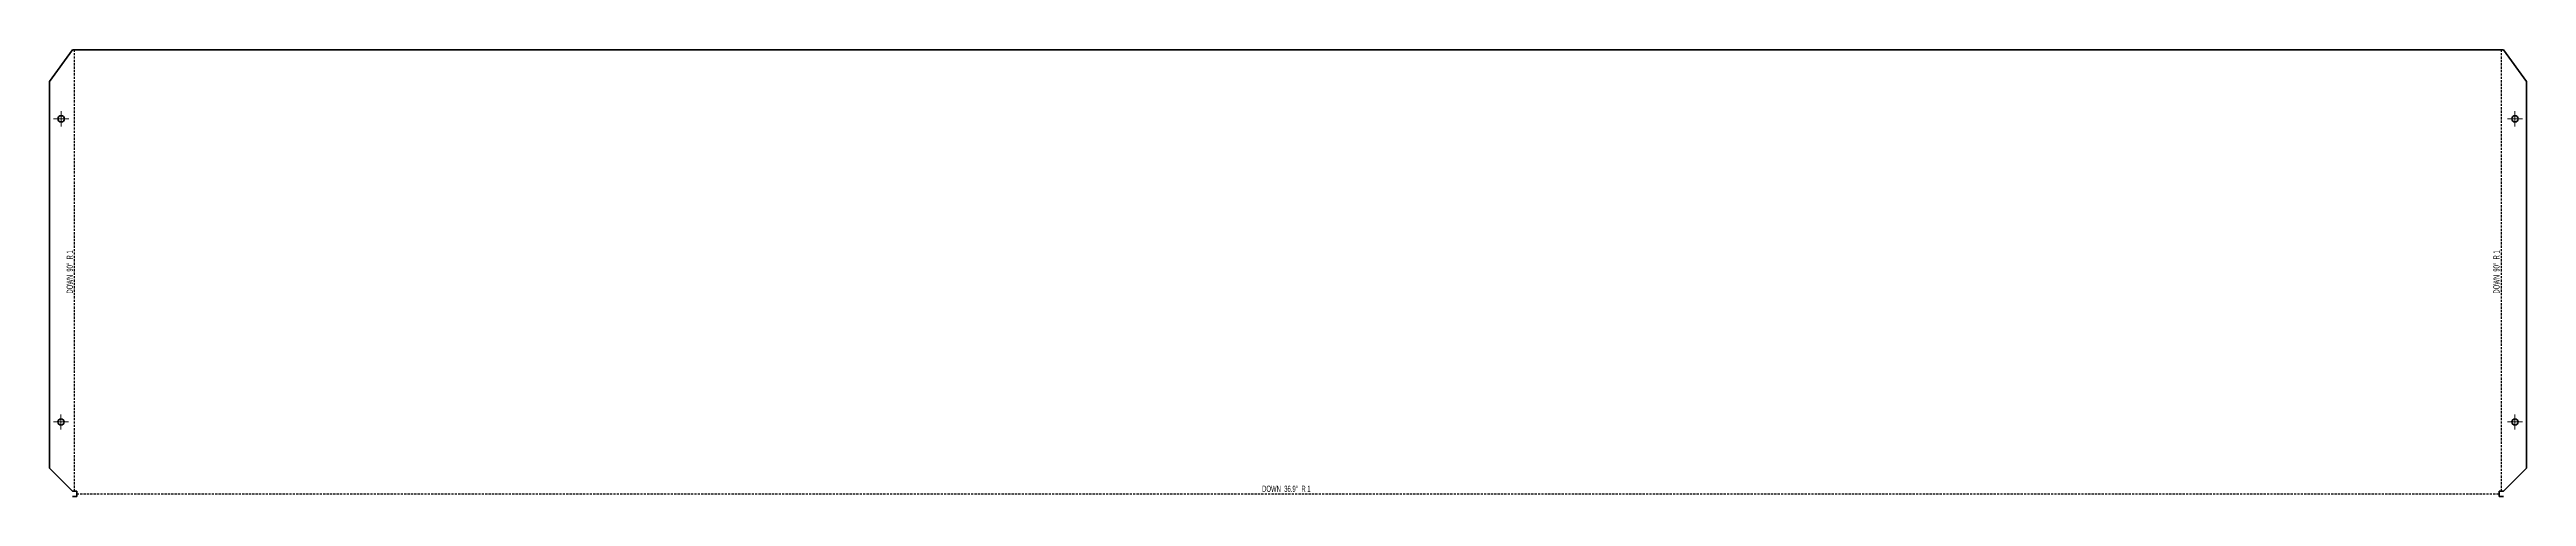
# Model space of a CAD drawing. Header units: millimetres. Extents: x -3359 to 1214, y -1370 to 795.
# Drawn here: x -3290 to -1892, y 486 to 738 of the extents above; entities that cross this region are included whole.
import ezdxf

# ---------------------------------------------------------------- set-up
doc = ezdxf.new("R2010")
doc.units = ezdxf.units.MM
doc.linetypes.add('HIDDEN', pattern=[1.905, 1.27, -0.635])
doc.styles.add('SLDTEXTSTYLE0', font='TXT', dxfattribs={"width": 0.5675})
doc.styles.add('SLDTEXTSTYLE1', font='TXT', dxfattribs={"width": 0.572187})

msp = doc.modelspace()

# ---------------------------------------------------------------- texts
at = {"color": 7, "linetype": 'Continuous', "lineweight": 0, "char_height": 3.5, "attachment_point": 2, "rotation": 90, "style": 'SLDTEXTSTYLE0'}
for insert in [(-3280.6, 612.8), (-1910.8, 612.8)]:
    msp.add_mtext('DOWN  90°  R 1', dxfattribs=dict(at, insert=insert))
at = {"color": 7, "linetype": 'Continuous', "lineweight": 0, "insert": (-2592.1, 492.3), "char_height": 3.5, "attachment_point": 2, "style": 'SLDTEXTSTYLE1'}
msp.add_mtext('DOWN  36.9°  R 1', dxfattribs=at)

# ---------------------------------------------------------------- blocks, each defined once
blk = doc.blocks.new('SW_CENTERMARKSYMBOL_107')
at = {"color": 0, "linetype": 'Continuous', "lineweight": 18}
for p, q in [((-2.5, 0), (-4.25, 0)), ((0, 0), (-2.5, 0)), ((0, 2.5), (0, 4.25)), ((0, 0), (0, 2.5)), ((0, 0), (0, -2.5)), ((0, 0), (2.5, 0)), ((2.5, 0), (4.25, 0)), ((0, -2.5), (0, -4.25))]:
    blk.add_line(p, q, dxfattribs=at)
blk = doc.blocks.new('SW_CENTERMARKSYMBOL_108')
at = {"color": 0, "linetype": 'Continuous', "lineweight": 18}
for p, q in [((-2.5, 0), (-4.25, 0)), ((0, 0), (-2.5, 0)), ((0, 2.5), (0, 4.25)), ((0, 0), (0, 2.5)), ((0, 0), (0, -2.5)), ((0, 0), (2.5, 0)), ((2.5, 0), (4.25, 0)), ((0, -2.5), (0, -4.25))]:
    blk.add_line(p, q, dxfattribs=at)
blk = doc.blocks.new('SW_CENTERMARKSYMBOL_109')
at = {"color": 0, "linetype": 'Continuous', "lineweight": 18}
for p, q in [((-2.5, 0), (-4.25, 0)), ((0, 0), (-2.5, 0)), ((0, 2.5), (0, 4.25)), ((0, 0), (0, 2.5)), ((0, 0), (0, -2.5)), ((0, 0), (2.5, 0)), ((2.5, 0), (4.25, 0)), ((0, -2.5), (0, -4.25))]:
    blk.add_line(p, q, dxfattribs=at)
blk = doc.blocks.new('SW_CENTERMARKSYMBOL_110')
at = {"color": 0, "linetype": 'Continuous', "lineweight": 18}
for p, q in [((-2.5, 0), (-4.25, 0)), ((0, 0), (-2.5, 0)), ((0, 2.5), (0, 4.25)), ((0, 0), (0, 2.5)), ((0, 0), (0, -2.5)), ((0, 0), (2.5, 0)), ((2.5, 0), (4.25, 0)), ((0, -2.5), (0, -4.25))]:
    blk.add_line(p, q, dxfattribs=at)

# ---------------------------------------------------------------- linework, layer by layer
at = {"color": 7, "linetype": 'Continuous', "lineweight": 35}
for p, q in [((-3290.3, 720.1), (-3277.3, 738.1)), ((-1905.1, 738.1), (-3277.3, 738.1)), ((-1905.1, 738.1), (-1892.1, 720.1)), ((-3290.3, 720.1), (-3290.3, 502.2)), ((-1892.1, 502.2), (-1892.1, 720.1)), ((-3277.3, 489.2), (-3290.3, 502.2)), ((-1892.1, 502.2), (-1905.1, 489.2)), ((-3277.3, 489.2), (-3274.9, 489.2)), ((-3274.9, 486.2), (-3277.3, 486.2)), ((-3274.9, 489.2), (-3274.9, 487.2)), ((-3274.9, 487.2), (-3274.9, 486.2)), ((-1907.5, 489.2), (-1905.1, 489.2)), ((-1907.5, 486.2), (-1907.5, 489.2)), ((-1905.1, 486.2), (-1907.5, 486.2))]:
    msp.add_line(p, q, dxfattribs=at)
at = {"color": 7, "linetype": 'HIDDEN'}
for p, q in [((-3276.1, 489.2), (-3276.1, 738.1)), ((-1906.3, 738.1), (-1906.3, 489.2)), ((-3274.9, 487.7), (-1907.5, 487.7))]:
    msp.add_line(p, q, dxfattribs=at)
at = {"color": 7, "linetype": 'Continuous', "lineweight": 35}
for centre in [(-3283.7, 699.1), (-1898.6, 699.1), (-3283.8, 528.2), (-1898.6, 528.2)]:
    msp.add_circle(centre, 1.75, dxfattribs=at)

# ---------------------------------------------------------------- block references
at = {"color": 7, "linetype": 'Continuous', "lineweight": 18}
for name, p in [('SW_CENTERMARKSYMBOL_108', (-3283.7, 699.1)), ('SW_CENTERMARKSYMBOL_110', (-1898.6, 699.1)), ('SW_CENTERMARKSYMBOL_107', (-3283.8, 528.2)), ('SW_CENTERMARKSYMBOL_109', (-1898.6, 528.2))]:
    msp.add_blockref(name, p, dxfattribs=at)

msp.set_redraw_order([(e.dxf.handle, doc.entitydb.next_handle()) for e in msp.query("TEXT MTEXT ATTDEF DIMENSION ARC_DIMENSION")])  # texts and dimensions are drawn at this point

doc.saveas('drawing.dxf')
